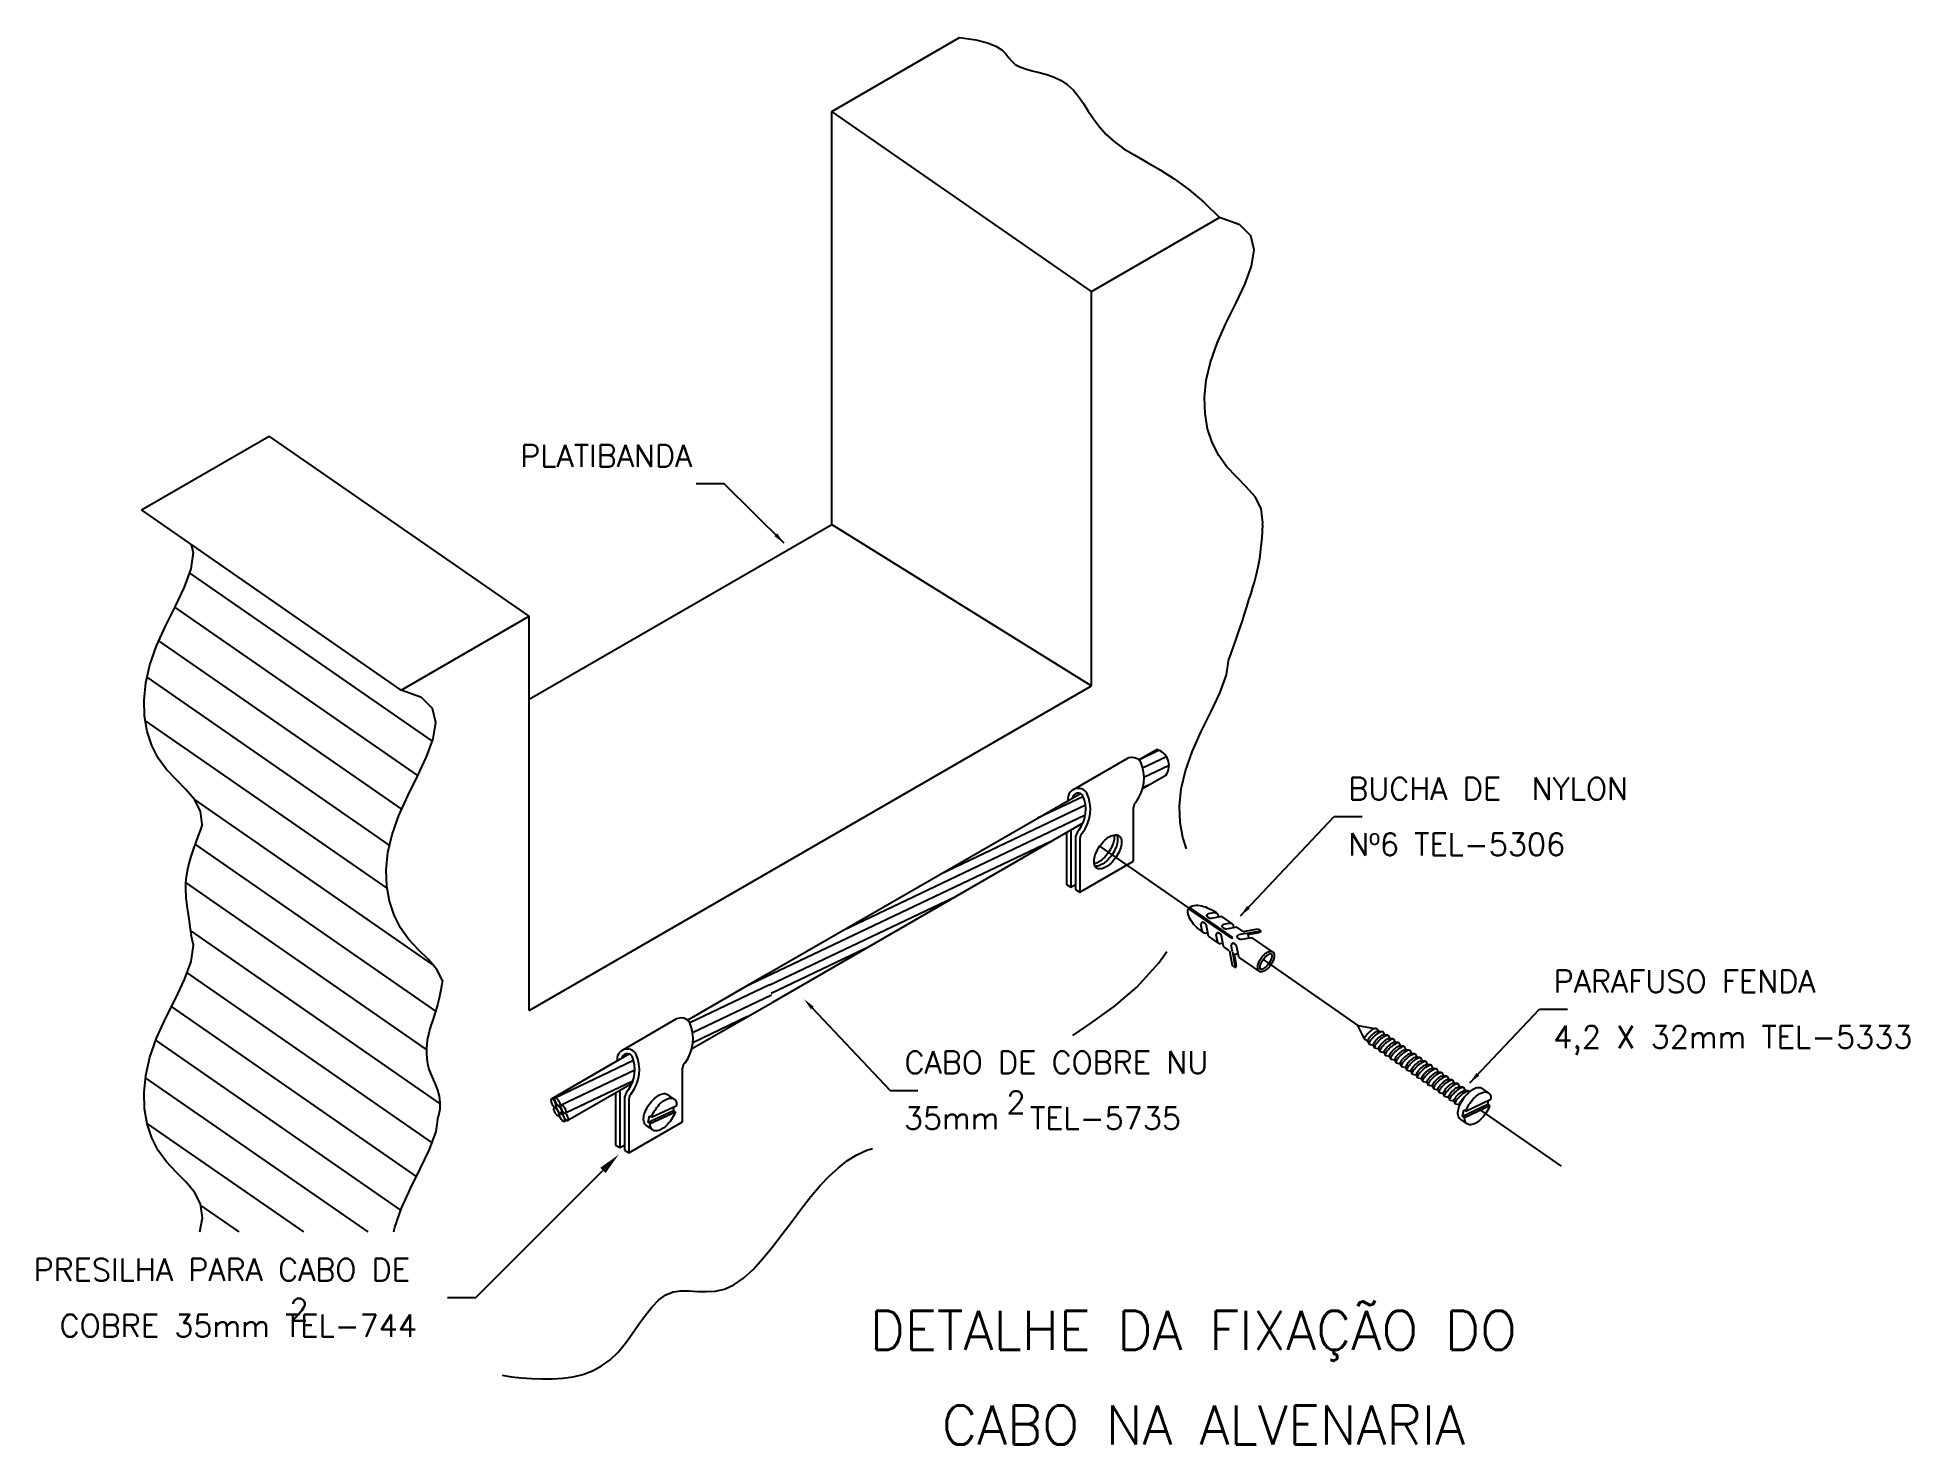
# Model space of a CAD drawing. Header units: millimetres. Extents: x -5948.8 to -5932, y -4702.7 to -4690.
import ezdxf
from ezdxf.enums import TextEntityAlignment as Align

# ---------------------------------------------------------------- set-up
doc = ezdxf.new("R2010")
doc.units = ezdxf.units.MM
doc.header["$LTSCALE"] = 10
doc.linetypes.add('DASHDOT', pattern=[1, 0.5, -0.25, 0, -0.25])
doc.layers.add('Termotécnica', color=7, linetype='Continuous')
doc.styles.add('r140', font='romans.shx')
doc.styles.add('r80', font='romans.shx')

msp = doc.modelspace()

# ---------------------------------------------------------------- texts
at = {"layer": 'Termotécnica', "color": 2, "style": 'r80'}
for s, p in [('PLATIBANDA', (-5944.454, -4693.886)), ('BUCHA DE  NYLON', (-5937.026, -4696.873)), ('Nº6 TEL-5306', (-5937.026, -4697.372)), ('PARAFUSO FENDA', (-5935.182, -4698.6)), ('4,2 X 32mm TEL-5333', (-5935.186, -4699.099)), ('CABO DE COBRE NU', (-5941.007, -4699.328)), ('2', (-5940.092, -4699.686)), ('35mm  TEL-5735', (-5941.012, -4699.828)), ('2', (-5946.525, -4701.547))]:
    msp.add_text(s, height=0.2, dxfattribs=at).set_placement(p)
for s, p in [('PRESILHA PARA CABO DE ', (-5948.821, -4701.088)), ('COBRE 35mm TEL-744', (-5948.587, -4701.59))]:
    msp.add_text(s, height=0.2, dxfattribs=at).set_placement(p, align=Align.MIDDLE_LEFT)
at = {"layer": 'Termotécnica', "color": 5, "style": 'r140'}
for s, p in [('DETALHE DA FIXAÇÃO DO', (-5941.318, -4701.805)), ('CABO NA ALVENARIA', (-5940.671, -4702.656))]:
    msp.add_text(s, height=0.35, dxfattribs=at).set_placement(p)

# ---------------------------------------------------------------- linework, layer by layer
at = {"layer": 'Termotécnica', "color": 2}
for p, q in [((-5941.66, -4690.696), (-5940.512, -4690.033)), ((-5939.328, -4692.312), (-5941.66, -4690.696)), ((-5941.66, -4694.402), (-5941.66, -4690.696)), ((-5939.328, -4692.312), (-5938.18, -4691.649)), ((-5939.328, -4695.848), (-5939.328, -4692.312)), ((-5947.854, -4694.271), (-5946.706, -4693.609)), ((-5944.374, -4695.225), (-5946.706, -4693.609)), ((-5942.625, -4694.037), (-5942.875, -4694.037)), ((-5942.087, -4694.57), (-5942.625, -4694.037)), ((-5945.522, -4695.888), (-5947.854, -4694.271)), ((-5944.374, -4695.969), (-5941.66, -4694.402)), ((-5941.66, -4694.402), (-5939.328, -4695.848)), ((-5945.522, -4695.888), (-5944.374, -4695.225)), ((-5944.374, -4698.761), (-5944.374, -4695.225)), ((-5944.374, -4698.761), (-5939.328, -4695.848)), ((-5939.012, -4696.504), (-5939.494, -4696.782)), ((-5938.906, -4696.513), (-5938.745, -4696.42)), ((-5938.871, -4696.771), (-5938.657, -4696.647)), ((-5942.235, -4698.434), (-5939.429, -4696.815)), ((-5942.189, -4698.687), (-5939.405, -4697.079)), ((-5938.952, -4697.422), (-5938.952, -4696.942)), ((-5937.993, -4697.913), (-5937.152, -4697.023)), ((-5937.152, -4697.023), (-5936.902, -4697.023)), ((-5939.554, -4697.164), (-5939.554, -4697.631)), ((-5939.514, -4697.141), (-5939.514, -4697.655)), ((-5939.474, -4697.225), (-5939.474, -4697.678)), ((-5939.434, -4697.22), (-5939.434, -4697.701)), ((-5939.434, -4697.701), (-5938.952, -4697.422)), ((-5939.554, -4697.631), (-5939.514, -4697.655)), ((-5939.514, -4697.655), (-5939.474, -4697.631)), ((-5939.474, -4697.678), (-5939.434, -4697.701)), ((-5938.458, -4697.849), (-5938.071, -4698.117)), ((-5938.451, -4697.839), (-5938.064, -4698.108)), ((-5938.221, -4697.884), (-5938.282, -4697.895)), ((-5938.16, -4697.92), (-5938.255, -4697.937)), ((-5938.069, -4697.983), (-5938.16, -4697.92)), ((-5938.336, -4698.049), (-5938.347, -4697.988)), ((-5938.28, -4698.094), (-5938.298, -4697.999)), ((-5938.19, -4698.157), (-5938.28, -4698.094)), ((-5938.2, -4698.143), (-5938.211, -4698.083)), ((-5938.145, -4698.188), (-5938.162, -4698.093)), ((-5938.086, -4697.978), (-5938.146, -4697.989)), ((-5938.024, -4698.014), (-5938.119, -4698.031)), ((-5937.969, -4698.052), (-5938.024, -4698.014)), ((-5937.95, -4698.072), (-5938.01, -4698.083)), ((-5937.969, -4698.052), (-5937.838, -4698.028)), ((-5937.95, -4698.072), (-5937.811, -4698.047)), ((-5937.929, -4698.08), (-5937.824, -4698.061)), ((-5937.838, -4698.028), (-5937.811, -4698.047)), ((-5938.09, -4698.226), (-5938.145, -4698.188)), ((-5938.09, -4698.226), (-5938.066, -4698.357)), ((-5938.064, -4698.237), (-5938.075, -4698.177)), ((-5938.071, -4698.117), (-5938.064, -4698.108)), ((-5938.064, -4698.237), (-5938.039, -4698.376)), ((-5938.049, -4698.253), (-5938.03, -4698.359)), ((-5938.008, -4698.283), (-5938.025, -4698.19)), ((-5937.887, -4698.109), (-5937.98, -4698.125)), ((-5937.704, -4698.236), (-5937.887, -4698.109)), ((-5938.066, -4698.357), (-5938.039, -4698.376)), ((-5937.824, -4698.41), (-5938.008, -4698.283)), ((-5942.953, -4698.849), (-5942.235, -4698.434)), ((-5942.917, -4699.107), (-5942.189, -4698.687)), ((-5941.834, -4698.739), (-5941.136, -4699.479)), ((-5935.935, -4699.412), (-5935.309, -4698.75)), ((-5935.309, -4698.75), (-5935.059, -4698.75)), ((-5943.058, -4698.841), (-5943.54, -4699.12)), ((-5936.938, -4698.896), (-5936.788, -4698.923)), ((-5936.88, -4699.015), (-5936.938, -4698.896)), ((-5936.756, -4698.944), (-5936.773, -4698.923)), ((-5936.849, -4699.036), (-5936.878, -4699.022)), ((-5936.837, -4699.062), (-5936.847, -4699.041)), ((-5936.798, -4699.075), (-5936.835, -4699.067)), ((-5936.789, -4699.095), (-5936.798, -4699.075)), ((-5936.749, -4699.108), (-5936.787, -4699.101)), ((-5936.747, -4698.946), (-5936.724, -4698.95)), ((-5936.697, -4698.98), (-5936.712, -4698.952)), ((-5936.673, -4698.983), (-5936.697, -4698.98)), ((-5936.649, -4699.014), (-5936.664, -4698.985)), ((-5936.625, -4699.016), (-5936.649, -4699.014)), ((-5936.601, -4699.047), (-5936.616, -4699.019)), ((-5936.576, -4699.05), (-5936.601, -4699.047)), ((-5936.553, -4699.081), (-5936.568, -4699.052)), ((-5936.528, -4699.083), (-5936.553, -4699.081)), ((-5936.505, -4699.114), (-5936.52, -4699.086)), ((-5944.173, -4699.554), (-5943.477, -4699.152)), ((-5936.741, -4699.128), (-5936.749, -4699.108)), ((-5936.701, -4699.142), (-5936.738, -4699.134)), ((-5936.692, -4699.161), (-5936.701, -4699.142)), ((-5936.653, -4699.175), (-5936.69, -4699.168)), ((-5936.644, -4699.195), (-5936.653, -4699.175)), ((-5936.605, -4699.208), (-5936.642, -4699.201)), ((-5936.596, -4699.228), (-5936.605, -4699.208)), ((-5936.557, -4699.242), (-5936.594, -4699.234)), ((-5936.548, -4699.262), (-5936.557, -4699.242)), ((-5936.508, -4699.275), (-5936.546, -4699.268)), ((-5936.48, -4699.117), (-5936.505, -4699.114)), ((-5936.456, -4699.147), (-5936.471, -4699.119)), ((-5936.432, -4699.15), (-5936.456, -4699.147)), ((-5936.408, -4699.181), (-5936.423, -4699.152)), ((-5936.384, -4699.183), (-5936.408, -4699.181)), ((-5936.36, -4699.214), (-5936.375, -4699.186)), ((-5936.335, -4699.217), (-5936.36, -4699.214)), ((-5936.312, -4699.248), (-5936.327, -4699.219)), ((-5936.287, -4699.25), (-5936.312, -4699.248)), ((-5936.264, -4699.281), (-5936.279, -4699.253)), ((-5944.026, -4699.747), (-5943.451, -4699.415)), ((-5942.998, -4699.76), (-5942.998, -4699.279)), ((-5936.5, -4699.295), (-5936.508, -4699.275)), ((-5936.46, -4699.309), (-5936.497, -4699.301)), ((-5936.452, -4699.328), (-5936.46, -4699.309)), ((-5936.412, -4699.342), (-5936.449, -4699.335)), ((-5936.403, -4699.362), (-5936.412, -4699.342)), ((-5936.364, -4699.375), (-5936.401, -4699.368)), ((-5936.355, -4699.395), (-5936.364, -4699.375)), ((-5936.316, -4699.409), (-5936.353, -4699.401)), ((-5936.307, -4699.429), (-5936.316, -4699.409)), ((-5936.268, -4699.442), (-5936.305, -4699.435)), ((-5936.239, -4699.284), (-5936.264, -4699.281)), ((-5936.215, -4699.314), (-5936.23, -4699.286)), ((-5936.191, -4699.317), (-5936.215, -4699.314)), ((-5936.167, -4699.348), (-5936.182, -4699.319)), ((-5936.143, -4699.35), (-5936.167, -4699.348)), ((-5936.119, -4699.381), (-5936.134, -4699.353)), ((-5936.094, -4699.384), (-5936.119, -4699.381)), ((-5936.071, -4699.415), (-5936.086, -4699.386)), ((-5936.046, -4699.417), (-5936.071, -4699.415)), ((-5936.023, -4699.448), (-5936.038, -4699.42)), ((-5944.129, -4699.612), (-5944.121, -4699.608)), ((-5943.6, -4699.501), (-5943.6, -4699.969)), ((-5943.56, -4699.478), (-5943.56, -4699.992)), ((-5943.52, -4699.562), (-5943.52, -4700.015)), ((-5943.48, -4699.557), (-5943.48, -4700.038)), ((-5943.073, -4699.556), (-5943.133, -4699.515)), ((-5941.136, -4699.479), (-5940.886, -4699.479)), ((-5936.259, -4699.462), (-5936.268, -4699.442)), ((-5936.219, -4699.476), (-5936.256, -4699.468)), ((-5936.211, -4699.495), (-5936.219, -4699.476)), ((-5936.171, -4699.509), (-5936.208, -4699.502)), ((-5936.162, -4699.529), (-5936.171, -4699.509)), ((-5936.123, -4699.542), (-5936.16, -4699.535)), ((-5936.114, -4699.562), (-5936.123, -4699.542)), ((-5936.075, -4699.576), (-5936.112, -4699.568)), ((-5936.066, -4699.596), (-5936.075, -4699.576)), ((-5936.027, -4699.609), (-5936.064, -4699.602)), ((-5935.998, -4699.451), (-5936.023, -4699.448)), ((-5935.999, -4699.71), (-5935.773, -4699.603)), ((-5935.974, -4699.481), (-5935.989, -4699.453)), ((-5935.95, -4699.484), (-5935.974, -4699.481)), ((-5935.971, -4699.665), (-5935.745, -4699.558)), ((-5935.767, -4699.501), (-5935.826, -4699.46)), ((-5935.773, -4699.603), (-5935.766, -4699.568)), ((-5935.755, -4699.615), (-5935.773, -4699.603)), ((-5944.152, -4699.635), (-5944.144, -4699.63)), ((-5944.135, -4699.625), (-5944.133, -4699.624)), ((-5944.116, -4699.614), (-5944.115, -4699.613)), ((-5944.101, -4699.685), (-5944.095, -4699.682)), ((-5944.099, -4699.618), (-5944.089, -4699.613)), ((-5944.084, -4699.683), (-5944.068, -4699.673)), ((-5944.056, -4699.756), (-5944.038, -4699.745)), ((-5943.48, -4700.038), (-5942.998, -4699.76)), ((-5943.306, -4699.765), (-5943.079, -4699.658)), ((-5943.306, -4699.765), (-5943.295, -4699.708)), ((-5943.289, -4699.777), (-5943.306, -4699.765)), ((-5943.278, -4699.72), (-5943.295, -4699.708)), ((-5943.289, -4699.777), (-5943.062, -4699.67)), ((-5943.278, -4699.72), (-5943.051, -4699.613)), ((-5943.079, -4699.658), (-5943.073, -4699.623)), ((-5943.062, -4699.67), (-5943.079, -4699.658)), ((-5935.96, -4699.779), (-5936.019, -4699.738)), ((-5935.999, -4699.71), (-5935.988, -4699.653)), ((-5935.982, -4699.722), (-5935.999, -4699.71)), ((-5935.971, -4699.665), (-5935.988, -4699.653)), ((-5935.982, -4699.722), (-5935.755, -4699.615)), ((-5943.266, -4699.834), (-5943.326, -4699.793)), ((-5943.6, -4699.969), (-5943.56, -4699.992)), ((-5943.56, -4699.992), (-5943.52, -4699.969)), ((-5943.52, -4700.015), (-5943.48, -4700.038)), ((-5944.856, -4701.339), (-5943.712, -4700.196)), ((-5944.856, -4701.339), (-5945.106, -4701.339))]:
    msp.add_line(p, q, dxfattribs=at)
at = {"layer": 'Termotécnica', "color": 1}
for p, q in [((-5945.243, -4696.346), (-5947.421, -4694.836)), ((-5945.374, -4696.655), (-5947.553, -4695.145)), ((-5945.518, -4696.956), (-5947.697, -4695.445)), ((-5945.626, -4697.281), (-5947.802, -4695.773)), ((-5945.648, -4697.666), (-5947.818, -4696.162)), ((-5938.721, -4696.428), (-5938.904, -4696.515)), ((-5938.655, -4696.486), (-5938.87, -4696.588)), ((-5938.632, -4696.564), (-5938.859, -4696.671)), ((-5938.826, -4696.745), (-5938.87, -4696.766)), ((-5945.242, -4698.348), (-5947.381, -4696.865)), ((-5939.382, -4696.921), (-5940.687, -4697.541)), ((-5939.402, -4696.841), (-5939.813, -4697.036)), ((-5939.385, -4697.011), (-5941.562, -4698.046)), ((-5939.7, -4697.249), (-5942.436, -4698.551)), ((-5945.213, -4698.769), (-5947.372, -4697.271)), ((-5945.297, -4699.111), (-5947.456, -4697.614)), ((-5940.574, -4697.754), (-5942.216, -4698.535)), ((-5945.175, -4699.595), (-5947.413, -4698.044)), ((-5941.358, -4698.207), (-5942.203, -4698.609)), ((-5945.247, -4699.946), (-5947.445, -4698.422)), ((-5942.217, -4698.533), (-5942.933, -4698.873)), ((-5945.385, -4700.25), (-5947.583, -4698.726)), ((-5942.2, -4698.624), (-5942.909, -4698.961)), ((-5942.415, -4698.817), (-5942.907, -4699.051)), ((-5945.526, -4700.553), (-5947.724, -4699.029)), ((-5943.437, -4699.212), (-5944.144, -4699.548)), ((-5945.82, -4700.749), (-5947.816, -4699.366)), ((-5943.427, -4699.298), (-5944.086, -4699.612)), ((-5943.443, -4699.396), (-5944.041, -4699.68)), ((-5946.397, -4700.749), (-5947.802, -4699.775)), ((-5946.975, -4700.749), (-5947.322, -4700.509))]:
    msp.add_line(p, q, dxfattribs=at)
at = {"layer": 'Termotécnica', "color": 1, "linetype": 'DASHDOT'}
for p, q in [((-5939.256, -4697.289), (-5938.455, -4697.844)), ((-5937.79, -4698.305), (-5936.938, -4698.896)), ((-5935.858, -4699.644), (-5935.116, -4700.159))]:
    msp.add_line(p, q, dxfattribs=at)
at = {"layer": 'Termotécnica', "color": 2}
for points in [[(-5940.512, -4690.033), (-5940.368, -4690.053), (-5940.261, -4690.08), (-5940.186, -4690.111), (-5940.133, -4690.145), (-5940.097, -4690.181), (-5940.071, -4690.215), (-5940.045, -4690.247), (-5940.015, -4690.275), (-5939.973, -4690.297), (-5939.921, -4690.315), (-5939.862, -4690.331), (-5939.798, -4690.348), (-5939.731, -4690.366), (-5939.665, -4690.389), (-5939.601, -4690.418), (-5939.543, -4690.457), (-5939.492, -4690.505), (-5939.445, -4690.562), (-5939.402, -4690.625), (-5939.358, -4690.693), (-5939.311, -4690.764), (-5939.258, -4690.835), (-5939.197, -4690.904), (-5939.124, -4690.97), (-5939.039, -4691.031), (-5938.941, -4691.09), (-5938.832, -4691.152), (-5938.714, -4691.221), (-5938.588, -4691.301), (-5938.456, -4691.396), (-5938.32, -4691.511), (-5938.18, -4691.649)], [(-5937.794, -4694.404), (-5937.791, -4694.386), (-5937.808, -4694.259), (-5937.862, -4694.154), (-5937.94, -4694.063), (-5938.028, -4693.976), (-5938.114, -4693.885), (-5938.187, -4693.783), (-5938.245, -4693.668), (-5938.287, -4693.543), (-5938.31, -4693.407), (-5938.314, -4693.262), (-5938.299, -4693.108), (-5938.262, -4692.945), (-5938.203, -4692.775), (-5938.123, -4692.598), (-5938.034, -4692.421), (-5937.953, -4692.248), (-5937.893, -4692.086), (-5937.871, -4691.939), (-5937.901, -4691.813), (-5937.999, -4691.715), (-5938.18, -4691.649)], [(-5937.794, -4694.404), (-5937.802, -4694.523), (-5937.812, -4694.624), (-5937.823, -4694.71), (-5937.837, -4694.785), (-5937.851, -4694.85), (-5937.867, -4694.909), (-5937.884, -4694.965), (-5937.901, -4695.021), (-5937.919, -4695.079), (-5937.939, -4695.141), (-5937.959, -4695.206), (-5937.981, -4695.276), (-5938.006, -4695.351), (-5938.033, -4695.431), (-5938.063, -4695.516), (-5938.097, -4695.608)], [(-5947.307, -4697.092), (-5947.323, -4696.975), (-5947.377, -4696.87), (-5947.455, -4696.778), (-5947.543, -4696.691), (-5947.629, -4696.6), (-5947.702, -4696.498), (-5947.76, -4696.384), (-5947.801, -4696.259), (-5947.825, -4696.123), (-5947.829, -4695.977), (-5947.814, -4695.823), (-5947.777, -4695.66), (-5947.717, -4695.49), (-5947.637, -4695.314), (-5947.549, -4695.136), (-5947.468, -4694.964), (-5947.408, -4694.801), (-5947.386, -4694.654), (-5947.403, -4694.584)], [(-5938.477, -4697.313), (-5938.511, -4697.209), (-5938.535, -4697.074), (-5938.539, -4696.928), (-5938.524, -4696.774), (-5938.487, -4696.611), (-5938.427, -4696.441), (-5938.347, -4696.264), (-5938.259, -4696.087), (-5938.178, -4695.914), (-5938.118, -4695.752), (-5938.097, -4695.608)], [(-5945.153, -4698.493), (-5945.204, -4698.393), (-5945.281, -4698.301), (-5945.369, -4698.214), (-5945.456, -4698.123), (-5945.529, -4698.021), (-5945.587, -4697.907), (-5945.628, -4697.782), (-5945.652, -4697.646), (-5945.656, -4697.5), (-5945.641, -4697.346), (-5945.604, -4697.183), (-5945.544, -4697.013), (-5945.464, -4696.837), (-5945.376, -4696.659), (-5945.295, -4696.487), (-5945.235, -4696.324), (-5945.213, -4696.177), (-5945.243, -4696.052), (-5945.341, -4695.953), (-5945.522, -4695.888)], [(-5947.307, -4697.092), (-5947.327, -4697.148), (-5947.347, -4697.201), (-5947.365, -4697.251), (-5947.382, -4697.299), (-5947.398, -4697.345), (-5947.412, -4697.389), (-5947.425, -4697.431), (-5947.435, -4697.471), (-5947.443, -4697.51), (-5947.45, -4697.548), (-5947.454, -4697.585), (-5947.457, -4697.621), (-5947.458, -4697.656), (-5947.458, -4697.69), (-5947.456, -4697.725), (-5947.454, -4697.758), (-5947.45, -4697.792), (-5947.445, -4697.827), (-5947.44, -4697.862), (-5947.434, -4697.9), (-5947.428, -4697.94), (-5947.421, -4697.984), (-5947.415, -4698.032), (-5947.408, -4698.085)], [(-5938.251, -4697.937), (-5938.254, -4697.937), (-5938.256, -4697.937), (-5938.258, -4697.937), (-5938.26, -4697.937), (-5938.262, -4697.937), (-5938.263, -4697.936), (-5938.264, -4697.936), (-5938.265, -4697.936), (-5938.267, -4697.936), (-5938.267, -4697.935), (-5938.268, -4697.935), (-5938.269, -4697.935), (-5938.27, -4697.935), (-5938.271, -4697.934), (-5938.271, -4697.934), (-5938.272, -4697.934), (-5938.273, -4697.933), (-5938.274, -4697.933), (-5938.275, -4697.933), (-5938.275, -4697.932), (-5938.276, -4697.932), (-5938.277, -4697.931), (-5938.278, -4697.931), (-5938.279, -4697.93), (-5938.279, -4697.929), (-5938.28, -4697.929), (-5938.281, -4697.928), (-5938.282, -4697.928), (-5938.283, -4697.927), (-5938.283, -4697.926), (-5938.284, -4697.925), (-5938.285, -4697.925), (-5938.285, -4697.924), (-5938.286, -4697.923), (-5938.287, -4697.923), (-5938.287, -4697.922), (-5938.288, -4697.921), (-5938.289, -4697.921), (-5938.289, -4697.92), (-5938.29, -4697.92), (-5938.29, -4697.919), (-5938.291, -4697.918), (-5938.291, -4697.917), (-5938.292, -4697.917), (-5938.292, -4697.916), (-5938.292, -4697.915), (-5938.293, -4697.915), (-5938.293, -4697.914), (-5938.293, -4697.913), (-5938.293, -4697.913), (-5938.293, -4697.912), (-5938.293, -4697.912), (-5938.293, -4697.911), (-5938.293, -4697.91), (-5938.293, -4697.91), (-5938.293, -4697.909), (-5938.293, -4697.909), (-5938.293, -4697.908), (-5938.293, -4697.908), (-5938.292, -4697.907), (-5938.292, -4697.906), (-5938.292, -4697.906), (-5938.291, -4697.905), (-5938.291, -4697.904), (-5938.29, -4697.903), (-5938.29, -4697.902), (-5938.289, -4697.901), (-5938.288, -4697.9), (-5938.287, -4697.899), (-5938.286, -4697.898), (-5938.284, -4697.896), (-5938.282, -4697.895)], [(-5947.33, -4700.749), (-5947.305, -4700.623), (-5947.323, -4700.496), (-5947.377, -4700.391), (-5947.455, -4700.299), (-5947.543, -4700.212), (-5947.629, -4700.121), (-5947.702, -4700.019), (-5947.76, -4699.905), (-5947.801, -4699.78), (-5947.825, -4699.644), (-5947.829, -4699.499), (-5947.814, -4699.344), (-5947.777, -4699.181), (-5947.717, -4699.011), (-5947.637, -4698.835), (-5947.549, -4698.658), (-5947.468, -4698.485), (-5947.408, -4698.322), (-5947.386, -4698.175), (-5947.408, -4698.085)], [(-5938.296, -4698.002), (-5938.297, -4697.999), (-5938.298, -4697.997), (-5938.299, -4697.996), (-5938.3, -4697.994), (-5938.3, -4697.993), (-5938.301, -4697.991), (-5938.302, -4697.99), (-5938.302, -4697.989), (-5938.303, -4697.988), (-5938.304, -4697.987), (-5938.304, -4697.987), (-5938.305, -4697.986), (-5938.305, -4697.985), (-5938.306, -4697.985), (-5938.306, -4697.984), (-5938.307, -4697.984), (-5938.307, -4697.983), (-5938.308, -4697.982), (-5938.309, -4697.982), (-5938.309, -4697.981), (-5938.31, -4697.981), (-5938.311, -4697.98), (-5938.312, -4697.979), (-5938.312, -4697.979), (-5938.313, -4697.978), (-5938.314, -4697.978), (-5938.315, -4697.977), (-5938.316, -4697.977), (-5938.317, -4697.976), (-5938.318, -4697.976), (-5938.319, -4697.975), (-5938.32, -4697.975), (-5938.32, -4697.975), (-5938.321, -4697.974), (-5938.322, -4697.974), (-5938.323, -4697.973), (-5938.324, -4697.973), (-5938.325, -4697.973), (-5938.325, -4697.972), (-5938.326, -4697.972), (-5938.327, -4697.972), (-5938.328, -4697.972), (-5938.329, -4697.972), (-5938.33, -4697.971), (-5938.33, -4697.971), (-5938.331, -4697.971), (-5938.332, -4697.971), (-5938.332, -4697.971), (-5938.333, -4697.971), (-5938.334, -4697.971), (-5938.334, -4697.971), (-5938.335, -4697.972), (-5938.336, -4697.972), (-5938.336, -4697.972), (-5938.337, -4697.972), (-5938.337, -4697.973), (-5938.338, -4697.973), (-5938.338, -4697.973), (-5938.339, -4697.974), (-5938.339, -4697.974), (-5938.339, -4697.975), (-5938.34, -4697.975), (-5938.341, -4697.976), (-5938.341, -4697.976), (-5938.342, -4697.977), (-5938.342, -4697.978), (-5938.343, -4697.979), (-5938.344, -4697.98), (-5938.345, -4697.982), (-5938.345, -4697.984), (-5938.346, -4697.986), (-5938.347, -4697.988)], [(-5938.16, -4698.096), (-5938.161, -4698.094), (-5938.162, -4698.092), (-5938.163, -4698.09), (-5938.164, -4698.088), (-5938.165, -4698.087), (-5938.165, -4698.085), (-5938.166, -4698.084), (-5938.167, -4698.083), (-5938.167, -4698.082), (-5938.168, -4698.082), (-5938.168, -4698.081), (-5938.169, -4698.08), (-5938.169, -4698.08), (-5938.17, -4698.079), (-5938.17, -4698.078), (-5938.171, -4698.078), (-5938.172, -4698.077), (-5938.172, -4698.077), (-5938.173, -4698.076), (-5938.174, -4698.075), (-5938.174, -4698.075), (-5938.175, -4698.074), (-5938.176, -4698.074), (-5938.177, -4698.073), (-5938.178, -4698.072), (-5938.178, -4698.072), (-5938.179, -4698.071), (-5938.18, -4698.071), (-5938.181, -4698.071), (-5938.182, -4698.07), (-5938.183, -4698.07), (-5938.184, -4698.069), (-5938.185, -4698.069), (-5938.186, -4698.068), (-5938.186, -4698.068), (-5938.187, -4698.068), (-5938.188, -4698.067), (-5938.189, -4698.067), (-5938.19, -4698.067), (-5938.19, -4698.066), (-5938.191, -4698.066), (-5938.192, -4698.066), (-5938.193, -4698.066), (-5938.194, -4698.065), (-5938.194, -4698.065), (-5938.195, -4698.065), (-5938.196, -4698.065), (-5938.197, -4698.065), (-5938.197, -4698.065), (-5938.198, -4698.065), (-5938.199, -4698.066), (-5938.199, -4698.066), (-5938.2, -4698.066), (-5938.2, -4698.066), (-5938.201, -4698.066), (-5938.201, -4698.067), (-5938.202, -4698.067), (-5938.202, -4698.067), (-5938.203, -4698.068), (-5938.203, -4698.068), (-5938.204, -4698.069), (-5938.204, -4698.069), (-5938.205, -4698.07), (-5938.205, -4698.071), (-5938.206, -4698.071), (-5938.207, -4698.072), (-5938.207, -4698.073), (-5938.208, -4698.075), (-5938.209, -4698.076), (-5938.209, -4698.078), (-5938.21, -4698.08), (-5938.211, -4698.083)], [(-5938.116, -4698.031), (-5938.118, -4698.031), (-5938.12, -4698.031), (-5938.122, -4698.031), (-5938.124, -4698.031), (-5938.126, -4698.031), (-5938.127, -4698.03), (-5938.129, -4698.03), (-5938.13, -4698.03), (-5938.131, -4698.03), (-5938.132, -4698.03), (-5938.133, -4698.029), (-5938.133, -4698.029), (-5938.134, -4698.029), (-5938.135, -4698.029), (-5938.136, -4698.028), (-5938.136, -4698.028), (-5938.137, -4698.028), (-5938.138, -4698.027), (-5938.139, -4698.027), (-5938.14, -4698.026), (-5938.14, -4698.026), (-5938.141, -4698.025), (-5938.142, -4698.025), (-5938.143, -4698.024), (-5938.144, -4698.024), (-5938.144, -4698.023), (-5938.145, -4698.022), (-5938.146, -4698.022), (-5938.147, -4698.021), (-5938.147, -4698.02), (-5938.148, -4698.02), (-5938.149, -4698.019), (-5938.15, -4698.018), (-5938.15, -4698.018), (-5938.151, -4698.017), (-5938.152, -4698.016), (-5938.152, -4698.016), (-5938.153, -4698.015), (-5938.153, -4698.014), (-5938.154, -4698.014), (-5938.155, -4698.013), (-5938.155, -4698.012), (-5938.155, -4698.012), (-5938.156, -4698.011), (-5938.156, -4698.01), (-5938.157, -4698.01), (-5938.157, -4698.009), (-5938.157, -4698.008), (-5938.157, -4698.008), (-5938.157, -4698.007), (-5938.157, -4698.006), (-5938.158, -4698.006), (-5938.158, -4698.005), (-5938.158, -4698.004), (-5938.157, -4698.004), (-5938.157, -4698.003), (-5938.157, -4698.003), (-5938.157, -4698.002), (-5938.157, -4698.002), (-5938.157, -4698.001), (-5938.156, -4698), (-5938.156, -4698), (-5938.156, -4697.999), (-5938.155, -4697.998), (-5938.155, -4697.997), (-5938.154, -4697.996), (-5938.153, -4697.995), (-5938.152, -4697.994), (-5938.151, -4697.993), (-5938.15, -4697.992), (-5938.148, -4697.99), (-5938.146, -4697.989)], [(-5937.98, -4698.125), (-5937.982, -4698.125), (-5937.985, -4698.125), (-5937.987, -4698.125), (-5937.988, -4698.125), (-5937.99, -4698.125), (-5937.991, -4698.125), (-5937.993, -4698.124), (-5937.994, -4698.124), (-5937.995, -4698.124), (-5937.996, -4698.124), (-5937.997, -4698.124), (-5937.998, -4698.123), (-5937.998, -4698.123), (-5937.999, -4698.123), (-5938, -4698.122), (-5938.001, -4698.122), (-5938.001, -4698.122), (-5938.002, -4698.121), (-5938.003, -4698.121), (-5938.004, -4698.12), (-5938.005, -4698.12), (-5938.005, -4698.119), (-5938.006, -4698.119), (-5938.007, -4698.118), (-5938.008, -4698.118), (-5938.009, -4698.117), (-5938.009, -4698.116), (-5938.01, -4698.116), (-5938.011, -4698.115), (-5938.012, -4698.114), (-5938.012, -4698.114), (-5938.013, -4698.113), (-5938.014, -4698.112), (-5938.015, -4698.112), (-5938.015, -4698.111), (-5938.016, -4698.11), (-5938.016, -4698.11), (-5938.017, -4698.109), (-5938.018, -4698.108), (-5938.018, -4698.108), (-5938.019, -4698.107), (-5938.019, -4698.106), (-5938.02, -4698.106), (-5938.02, -4698.105), (-5938.02, -4698.104), (-5938.021, -4698.104), (-5938.021, -4698.103), (-5938.021, -4698.102), (-5938.021, -4698.102), (-5938.022, -4698.101), (-5938.022, -4698.1), (-5938.022, -4698.1), (-5938.022, -4698.099), (-5938.022, -4698.099), (-5938.022, -4698.098), (-5938.022, -4698.097), (-5938.021, -4698.097), (-5938.021, -4698.096), (-5938.021, -4698.096), (-5938.021, -4698.095), (-5938.021, -4698.095), (-5938.02, -4698.094), (-5938.02, -4698.093), (-5938.019, -4698.092), (-5938.019, -4698.092), (-5938.018, -4698.091), (-5938.018, -4698.09), (-5938.017, -4698.088), (-5938.015, -4698.087), (-5938.014, -4698.086), (-5938.012, -4698.085), (-5938.01, -4698.083)], [(-5937.811, -4698.047), (-5937.812, -4698.052), (-5937.817, -4698.058), (-5937.824, -4698.061)], [(-5939.498, -4698.986), (-5939.325, -4698.869), (-5939.126, -4698.726), (-5938.923, -4698.552), (-5938.724, -4698.335), (-5938.653, -4698.232)], [(-5938.025, -4698.19), (-5938.026, -4698.188), (-5938.027, -4698.186), (-5938.027, -4698.184), (-5938.028, -4698.182), (-5938.029, -4698.181), (-5938.03, -4698.18), (-5938.03, -4698.178), (-5938.031, -4698.177), (-5938.031, -4698.177), (-5938.032, -4698.176), (-5938.032, -4698.175), (-5938.033, -4698.174), (-5938.034, -4698.174), (-5938.034, -4698.173), (-5938.035, -4698.172), (-5938.035, -4698.172), (-5938.036, -4698.171), (-5938.036, -4698.171), (-5938.037, -4698.17), (-5938.038, -4698.169), (-5938.039, -4698.169), (-5938.039, -4698.168), (-5938.04, -4698.168), (-5938.041, -4698.167), (-5938.042, -4698.167), (-5938.043, -4698.166), (-5938.043, -4698.166), (-5938.044, -4698.165), (-5938.045, -4698.165), (-5938.046, -4698.164), (-5938.047, -4698.164), (-5938.048, -4698.163), (-5938.049, -4698.163), (-5938.05, -4698.162), (-5938.051, -4698.162), (-5938.051, -4698.162), (-5938.052, -4698.161), (-5938.053, -4698.161), (-5938.054, -4698.161), (-5938.055, -4698.16), (-5938.056, -4698.16), (-5938.056, -4698.16), (-5938.057, -4698.16), (-5938.058, -4698.16), (-5938.059, -4698.16), (-5938.059, -4698.159), (-5938.06, -4698.159), (-5938.061, -4698.159), (-5938.062, -4698.16), (-5938.062, -4698.16), (-5938.063, -4698.16), (-5938.063, -4698.16), (-5938.064, -4698.16), (-5938.065, -4698.16), (-5938.065, -4698.161), (-5938.066, -4698.161), (-5938.066, -4698.161), (-5938.066, -4698.162), (-5938.067, -4698.162), (-5938.067, -4698.162), (-5938.068, -4698.163), (-5938.068, -4698.163), (-5938.069, -4698.164), (-5938.069, -4698.165), (-5938.07, -4698.165), (-5938.071, -4698.166), (-5938.072, -4698.167), (-5938.072, -4698.169), (-5938.073, -4698.17), (-5938.074, -4698.172), (-5938.074, -4698.174), (-5938.075, -4698.177)], [(-5938.039, -4698.376), (-5938.035, -4698.373), (-5938.031, -4698.366), (-5938.03, -4698.359)], [(-5945.153, -4698.493), (-5945.167, -4698.578), (-5945.181, -4698.65), (-5945.196, -4698.711), (-5945.211, -4698.763), (-5945.226, -4698.808), (-5945.24, -4698.849), (-5945.253, -4698.888), (-5945.265, -4698.927), (-5945.276, -4698.968), (-5945.286, -4699.011), (-5945.293, -4699.055), (-5945.297, -4699.101), (-5945.297, -4699.147), (-5945.294, -4699.194), (-5945.287, -4699.241), (-5945.274, -4699.288), (-5945.257, -4699.334), (-5945.236, -4699.38), (-5945.216, -4699.428), (-5945.197, -4699.478), (-5945.182, -4699.53), (-5945.175, -4699.587), (-5945.177, -4699.649), (-5945.191, -4699.716)], [(-5945.589, -4700.749), (-5945.579, -4700.705), (-5945.519, -4700.535), (-5945.439, -4700.359), (-5945.351, -4700.181), (-5945.27, -4700.008), (-5945.21, -4699.846), (-5945.191, -4699.716)], [(-5944.618, -4702.034), (-5944.533, -4702.047), (-5944.443, -4702.057), (-5944.352, -4702.063), (-5944.259, -4702.067), (-5944.166, -4702.067), (-5944.073, -4702.06), (-5943.981, -4702.047), (-5943.892, -4702.026), (-5943.807, -4701.994), (-5943.725, -4701.951), (-5943.648, -4701.895), (-5943.577, -4701.826), (-5943.511, -4701.746), (-5943.449, -4701.662), (-5943.389, -4701.576), (-5943.33, -4701.494), (-5943.271, -4701.42), (-5943.211, -4701.358), (-5943.148, -4701.313), (-5943.082, -4701.287), (-5943.013, -4701.278), (-5942.94, -4701.278), (-5942.864, -4701.282), (-5942.786, -4701.284), (-5942.705, -4701.279), (-5942.623, -4701.261), (-5942.538, -4701.224), (-5942.452, -4701.164), (-5942.366, -4701.084), (-5942.278, -4700.988), (-5942.19, -4700.881), (-5942.103, -4700.767), (-5942.016, -4700.651), (-5941.93, -4700.537), (-5941.846, -4700.43), (-5941.763, -4700.333), (-5941.682, -4700.247), (-5941.6, -4700.173), (-5941.518, -4700.109), (-5941.434, -4700.057), (-5941.346, -4700.016), (-5941.295, -4699.999)]]:
    msp.add_lwpolyline(points, dxfattribs=at)
for points in [[(-5939.083, -4697.194, -0.174705), (-5939.064, -4697.22, -0.104203), (-5939.061, -4697.272, -0.064948), (-5939.076, -4697.327, -0.051099), (-5939.111, -4697.389, -0.051099), (-5939.157, -4697.444, -0.064948), (-5939.203, -4697.477, -0.104203), (-5939.253, -4697.492, -0.174705), (-5939.284, -4697.484, -0.174705), (-5939.302, -4697.458, -0.104203), (-5939.305, -4697.406, -0.064948), (-5939.29, -4697.352, -0.051099), (-5939.256, -4697.289, -0.051099), (-5939.209, -4697.234, -0.064948), (-5939.163, -4697.201, -0.104203), (-5939.113, -4697.186, -0.174705)], [(-5937.704, -4698.236, -0.174705), (-5937.693, -4698.252, -0.104203), (-5937.691, -4698.283, -0.064948), (-5937.7, -4698.315, -0.051099), (-5937.72, -4698.353, -0.051099), (-5937.748, -4698.386, -0.064948), (-5937.776, -4698.406, -0.104203), (-5937.806, -4698.415, -0.174705), (-5937.824, -4698.41, -0.174705), (-5937.835, -4698.394, -0.104203), (-5937.837, -4698.363, -0.064948), (-5937.828, -4698.331, -0.051099), (-5937.807, -4698.293, -0.051099), (-5937.779, -4698.26, -0.064948), (-5937.752, -4698.24, -0.104203), (-5937.722, -4698.231, -0.174705)], [(-5937.716, -4698.253, -0.174705), (-5937.713, -4698.257, -0.104203), (-5937.712, -4698.28, -0.064948), (-5937.719, -4698.307, -0.051099), (-5937.738, -4698.341, -0.051099), (-5937.763, -4698.37, -0.064948), (-5937.786, -4698.387, -0.104203), (-5937.808, -4698.394, -0.174705), (-5937.812, -4698.393, -0.174705), (-5937.815, -4698.389, -0.104203), (-5937.816, -4698.366, -0.064948), (-5937.809, -4698.339, -0.051099), (-5937.79, -4698.305, -0.051099), (-5937.765, -4698.276, -0.064948), (-5937.742, -4698.259, -0.104203), (-5937.72, -4698.252, -0.174705)], [(-5944.173, -4699.554, 0.207457), (-5944.177, -4699.558, 0.095933), (-5944.179, -4699.57, 0.052726), (-5944.177, -4699.583, 0.039847), (-5944.171, -4699.599, 0.039847), (-5944.163, -4699.614, 0.052726), (-5944.155, -4699.624, 0.095933), (-5944.145, -4699.63, 0.207457), (-5944.139, -4699.63, 0.207457), (-5944.135, -4699.626, 0.095933), (-5944.134, -4699.614, 0.052726), (-5944.136, -4699.601, 0.039847), (-5944.141, -4699.585, 0.039847), (-5944.15, -4699.57, 0.052726), (-5944.158, -4699.56, 0.095933), (-5944.168, -4699.554, 0.207457)], [(-5944.143, -4699.547, 0.207457), (-5944.146, -4699.552, 0.095933), (-5944.146, -4699.564, 0.052726), (-5944.142, -4699.576, 0.039847), (-5944.134, -4699.591, 0.039847), (-5944.124, -4699.605, 0.052726), (-5944.114, -4699.614, 0.095933), (-5944.103, -4699.619, 0.207457), (-5944.098, -4699.618, 0.207457), (-5944.095, -4699.613, 0.095933), (-5944.095, -4699.601, 0.052726), (-5944.099, -4699.589, 0.039847), (-5944.107, -4699.574, 0.039847), (-5944.117, -4699.56, 0.052726), (-5944.127, -4699.552, 0.095933), (-5944.137, -4699.547, 0.207457)], [(-5944.13, -4699.612, 0.207457), (-5944.133, -4699.617, 0.095933), (-5944.133, -4699.629, 0.052726), (-5944.129, -4699.641, 0.039847), (-5944.121, -4699.656, 0.039847), (-5944.11, -4699.67, 0.052726), (-5944.101, -4699.679, 0.095933), (-5944.09, -4699.684, 0.207457), (-5944.084, -4699.683, 0.207457), (-5944.081, -4699.678, 0.095933), (-5944.081, -4699.666, 0.052726), (-5944.085, -4699.654, 0.039847), (-5944.093, -4699.639, 0.039847), (-5944.104, -4699.625, 0.052726), (-5944.113, -4699.616, 0.095933), (-5944.124, -4699.611, 0.207457)], [(-5944.089, -4699.613, 0.207457), (-5944.092, -4699.618, 0.095933), (-5944.092, -4699.629, 0.052726), (-5944.088, -4699.642, 0.039847), (-5944.08, -4699.657, 0.039847), (-5944.07, -4699.671, 0.052726), (-5944.06, -4699.679, 0.095933), (-5944.05, -4699.684, 0.207457), (-5944.044, -4699.683, 0.207457), (-5944.041, -4699.679, 0.095933), (-5944.041, -4699.667, 0.052726), (-5944.045, -4699.655, 0.039847), (-5944.053, -4699.639, 0.039847), (-5944.063, -4699.626, 0.052726), (-5944.073, -4699.617, 0.095933), (-5944.084, -4699.612, 0.207457)]]:
    msp.add_lwpolyline(points, format="xyb", close=True, dxfattribs=at)
for points in [[(-5939.127, -4697.188, -0.076612), (-5939.127, -4697.227, -0.064948), (-5939.142, -4697.281, -0.051099), (-5939.177, -4697.344, -0.051099), (-5939.223, -4697.398, -0.064948), (-5939.269, -4697.432, -0.076612), (-5939.305, -4697.445, -0.056274)], [(-5939.103, -4697.186, -0.056274), (-5939.099, -4697.196, -0.104203), (-5939.096, -4697.248, -0.064948), (-5939.111, -4697.303, -0.051099), (-5939.145, -4697.365, -0.051099), (-5939.192, -4697.42, -0.064948), (-5939.238, -4697.453, -0.104203), (-5939.288, -4697.468, -0.056274), (-5939.298, -4697.468, -0.174705)], [(-5938.323, -4698.064, -0.005298), (-5938.331, -4698.059, -0.048405), (-5938.401, -4698, -0.062165), (-5938.444, -4697.943, -0.102796), (-5938.464, -4697.881, -0.153617), (-5938.458, -4697.849, -0.181773)], [(-5938.451, -4697.839, -0.153617), (-5938.424, -4697.822, -0.102796), (-5938.358, -4697.82, -0.062165), (-5938.29, -4697.84, -0.048405), (-5938.211, -4697.884, -0.005298), (-5938.202, -4697.89, -0.062165)], [(-5938.223, -4697.884, -0.174705), (-5938.205, -4697.888, -0.174705)], [(-5938.221, -4697.884, -0.021127), (-5938.22, -4697.883, -0.170198)], [(-5938.205, -4697.888, -0.174705), (-5938.194, -4697.904, -0.074458), (-5938.191, -4697.926, -0.064948)], [(-5938.336, -4698.049, 0.021127), (-5938.335, -4698.051, 0.170198)], [(-5938.335, -4698.051, 0.138405), (-5938.326, -4698.062, 0.174705)], [(-5938.326, -4698.062, 0.174705), (-5938.307, -4698.067, 0.074458), (-5938.285, -4698.062, 0.064948)], [(-5938.088, -4697.978, -0.174705), (-5938.069, -4697.983, -0.174705)], [(-5938.086, -4697.978, -0.021127), (-5938.084, -4697.978, -0.170198)], [(-5938.069, -4697.983, -0.174705), (-5938.058, -4697.998, -0.074458), (-5938.055, -4698.02, -0.064948)], [(-5937.929, -4698.08, -0.122515), (-5937.922, -4698.092, -0.074458), (-5937.92, -4698.115, -0.064948)], [(-5938.201, -4698.141, 0.174705), (-5938.19, -4698.157, 0.174705)], [(-5938.2, -4698.143, 0.021127), (-5938.2, -4698.145, 0.170198)], [(-5938.19, -4698.157, 0.174705), (-5938.171, -4698.161, 0.074458), (-5938.15, -4698.156, 0.064948)], [(-5938.049, -4698.253, 0.122515), (-5938.036, -4698.256, 0.074458), (-5938.014, -4698.25, 0.064948)], [(-5943.326, -4699.793, -0.174705), (-5943.343, -4699.768, -0.104203), (-5943.347, -4699.718, -0.064948), (-5943.332, -4699.666, -0.051099), (-5943.299, -4699.606, -0.051099), (-5943.254, -4699.553, -0.064948), (-5943.21, -4699.521, -0.104203), (-5943.162, -4699.507, -0.174705), (-5943.133, -4699.515, -0.174705)], [(-5943.278, -4699.72, -0.016409), (-5943.273, -4699.707, -0.051099), (-5943.239, -4699.647, -0.051099), (-5943.195, -4699.594, -0.064948), (-5943.151, -4699.562, -0.104203), (-5943.103, -4699.548, -0.174705), (-5943.073, -4699.556, -0.174705)], [(-5943.073, -4699.556, -0.174705), (-5943.056, -4699.581, -0.06738), (-5943.051, -4699.613, -0.064948)], [(-5936.019, -4699.738, -0.174705), (-5936.037, -4699.713, -0.104203), (-5936.04, -4699.663, -0.064948), (-5936.025, -4699.611, -0.051099), (-5935.992, -4699.551, -0.051099), (-5935.947, -4699.499, -0.064948), (-5935.904, -4699.467, -0.104203), (-5935.856, -4699.452, -0.174705), (-5935.826, -4699.46, -0.174705)], [(-5935.971, -4699.665, -0.016409), (-5935.966, -4699.652, -0.051099), (-5935.933, -4699.592, -0.051099), (-5935.888, -4699.54, -0.064948), (-5935.844, -4699.508, -0.104203), (-5935.796, -4699.493, -0.174705), (-5935.767, -4699.501, -0.174705)], [(-5935.767, -4699.501, -0.174705), (-5935.749, -4699.526, -0.06738), (-5935.745, -4699.558, -0.064948)], [(-5944.152, -4699.635, 0.207457), (-5944.155, -4699.64, 0.095933), (-5944.155, -4699.651, 0.052726), (-5944.151, -4699.664, 0.039847), (-5944.143, -4699.679, 0.039847), (-5944.133, -4699.693, 0.052726), (-5944.123, -4699.701, 0.095933), (-5944.112, -4699.706, 0.207457), (-5944.107, -4699.705, 0.130458), (-5944.104, -4699.703, 0.095933)], [(-5944.104, -4699.688, 0.049151), (-5944.108, -4699.677, 0.039847), (-5944.116, -4699.661, 0.039847), (-5944.126, -4699.648, 0.052726), (-5944.136, -4699.639, 0.095933), (-5944.146, -4699.634, 0.207457), (-5944.152, -4699.635, 0.207457)], [(-5944.101, -4699.685, 0.207457), (-5944.105, -4699.69, 0.095933), (-5944.104, -4699.702, 0.052726), (-5944.101, -4699.714, 0.039847), (-5944.093, -4699.729, 0.039847), (-5944.082, -4699.743, 0.052726), (-5944.073, -4699.752, 0.095933), (-5944.062, -4699.757, 0.207457), (-5944.056, -4699.756, 0.207457), (-5944.053, -4699.751, 0.095933), (-5944.053, -4699.739, 0.052726), (-5944.057, -4699.727, 0.001764), (-5944.057, -4699.726, 0.039847)], [(-5944.069, -4699.706, 0.023019), (-5944.076, -4699.698, 0.052726), (-5944.085, -4699.69, 0.095933), (-5944.096, -4699.684, 0.207457), (-5944.101, -4699.685, 0.207457)], [(-5944.07, -4699.676, 0.207457), (-5944.074, -4699.681, 0.095933), (-5944.073, -4699.693, 0.052726), (-5944.07, -4699.705, 0.039847), (-5944.062, -4699.72, 0.039847), (-5944.051, -4699.734, 0.052726), (-5944.042, -4699.743, 0.095933), (-5944.031, -4699.748, 0.207457), (-5944.025, -4699.747, 0.207457), (-5944.022, -4699.742, 0.095933), (-5944.022, -4699.73, 0.052726), (-5944.026, -4699.718, 0.039847), (-5944.034, -4699.703, 0.039847), (-5944.045, -4699.689, 0.027092), (-5944.049, -4699.684, 0.095933)], [(-5944.065, -4699.675, 0.1939), (-5944.07, -4699.676, 0.207457)], [(-5943.062, -4699.67, -0.016409), (-5943.067, -4699.683, -0.051099), (-5943.1, -4699.743, -0.051099), (-5943.145, -4699.796, -0.064948), (-5943.189, -4699.828, -0.104203), (-5943.237, -4699.842, -0.174705), (-5943.266, -4699.834, -0.174705), (-5943.284, -4699.809, -0.06738), (-5943.289, -4699.777, -0.064948)], [(-5935.755, -4699.615, -0.016409), (-5935.76, -4699.628, -0.051099), (-5935.794, -4699.688, -0.051099), (-5935.838, -4699.741, -0.064948), (-5935.882, -4699.773, -0.104203), (-5935.93, -4699.787, -0.174705), (-5935.96, -4699.779, -0.174705), (-5935.977, -4699.754, -0.06738), (-5935.982, -4699.722)]]:
    msp.add_lwpolyline(points, format="xyb", dxfattribs=at)
at = {"layer": 'Termotécnica', "color": 1}
for points in [[(-5936.878, -4699.022, -0.24548), (-5936.88, -4699.015, -0.082009), (-5936.872, -4698.997, -0.04047), (-5936.86, -4698.979, -0.029714), (-5936.84, -4698.958, -0.029714), (-5936.817, -4698.939, -0.04047), (-5936.798, -4698.927, -0.082009), (-5936.78, -4698.921, -0.24548), (-5936.773, -4698.923, -0.24548)], [(-5936.847, -4699.041, -0.24548), (-5936.849, -4699.034, -0.082009), (-5936.842, -4699.016, -0.04047), (-5936.83, -4698.999, -0.029714), (-5936.811, -4698.979, -0.029714), (-5936.789, -4698.961, -0.04047), (-5936.771, -4698.95, -0.082009), (-5936.753, -4698.944, -0.24548), (-5936.747, -4698.946, -0.24548)], [(-5936.835, -4699.067, -0.24548), (-5936.837, -4699.059, -0.082009), (-5936.829, -4699.038, -0.04047), (-5936.814, -4699.017, -0.029714), (-5936.79, -4698.992, -0.029714), (-5936.764, -4698.97, -0.04047), (-5936.742, -4698.956, -0.082009), (-5936.72, -4698.949, -0.24548), (-5936.712, -4698.952, -0.24548)], [(-5936.798, -4699.075, -0.24548), (-5936.799, -4699.068, -0.082009), (-5936.793, -4699.051, -0.04047), (-5936.781, -4699.034, -0.029714), (-5936.761, -4699.013, -0.029714), (-5936.739, -4698.995, -0.04047), (-5936.722, -4698.984, -0.082009), (-5936.704, -4698.978, -0.24548), (-5936.697, -4698.98, -0.24548)], [(-5936.787, -4699.101, -0.24548), (-5936.789, -4699.093, -0.082009), (-5936.78, -4699.071, -0.04047), (-5936.766, -4699.051, -0.029714), (-5936.742, -4699.025, -0.029714), (-5936.715, -4699.003, -0.04047), (-5936.694, -4698.99, -0.082009), (-5936.672, -4698.983, -0.24548), (-5936.664, -4698.985, -0.24548)], [(-5936.749, -4699.108, -0.24548), (-5936.751, -4699.102, -0.082009), (-5936.744, -4699.084, -0.04047), (-5936.732, -4699.067, -0.029714), (-5936.713, -4699.047, -0.029714), (-5936.691, -4699.028, -0.04047), (-5936.673, -4699.017, -0.082009), (-5936.655, -4699.012, -0.24548), (-5936.649, -4699.014, -0.24548)], [(-5936.738, -4699.134, -0.24548), (-5936.741, -4699.126, -0.082009), (-5936.732, -4699.105, -0.04047), (-5936.717, -4699.084, -0.029714), (-5936.694, -4699.059, -0.029714), (-5936.667, -4699.037, -0.04047), (-5936.646, -4699.023, -0.082009), (-5936.624, -4699.016, -0.24548), (-5936.616, -4699.019, -0.24548)], [(-5936.701, -4699.142, -0.24548), (-5936.703, -4699.135, -0.082009), (-5936.696, -4699.118, -0.04047), (-5936.684, -4699.101, -0.029714), (-5936.665, -4699.08, -0.029714), (-5936.643, -4699.062, -0.04047), (-5936.625, -4699.051, -0.082009), (-5936.607, -4699.045, -0.24548), (-5936.601, -4699.047, -0.24548)], [(-5936.69, -4699.168, -0.24548), (-5936.692, -4699.16, -0.082009), (-5936.684, -4699.138, -0.04047), (-5936.669, -4699.117, -0.029714), (-5936.646, -4699.092, -0.029714), (-5936.619, -4699.07, -0.04047), (-5936.597, -4699.057, -0.082009), (-5936.575, -4699.05, -0.24548), (-5936.568, -4699.052, -0.24548)], [(-5936.653, -4699.175, -0.24548), (-5936.655, -4699.169, -0.082009), (-5936.648, -4699.151, -0.04047), (-5936.636, -4699.134, -0.029714), (-5936.617, -4699.113, -0.029714), (-5936.595, -4699.095, -0.04047), (-5936.577, -4699.084, -0.082009), (-5936.559, -4699.078, -0.24548), (-5936.553, -4699.081, -0.24548)], [(-5936.642, -4699.201, -0.24548), (-5936.644, -4699.193, -0.082009), (-5936.636, -4699.172, -0.04047), (-5936.621, -4699.151, -0.029714), (-5936.597, -4699.126, -0.029714), (-5936.571, -4699.103, -0.04047), (-5936.549, -4699.09, -0.082009), (-5936.527, -4699.083, -0.24548), (-5936.52, -4699.086, -0.24548)], [(-5936.605, -4699.208, -0.24548), (-5936.607, -4699.202, -0.082009), (-5936.6, -4699.184, -0.04047), (-5936.588, -4699.167, -0.029714), (-5936.568, -4699.147, -0.029714), (-5936.547, -4699.129, -0.04047), (-5936.529, -4699.118, -0.082009), (-5936.511, -4699.112, -0.24548), (-5936.505, -4699.114, -0.24548)], [(-5936.594, -4699.234, -0.24548), (-5936.596, -4699.227, -0.082009), (-5936.588, -4699.205, -0.04047), (-5936.573, -4699.184, -0.029714), (-5936.549, -4699.159, -0.029714), (-5936.523, -4699.137, -0.04047), (-5936.501, -4699.123, -0.082009), (-5936.479, -4699.116, -0.24548), (-5936.471, -4699.119, -0.24548)], [(-5936.557, -4699.242, -0.24548), (-5936.558, -4699.235, -0.082009), (-5936.552, -4699.218, -0.04047), (-5936.54, -4699.201, -0.029714), (-5936.52, -4699.18, -0.029714), (-5936.498, -4699.162, -0.04047), (-5936.481, -4699.151, -0.082009), (-5936.463, -4699.145, -0.24548), (-5936.456, -4699.147, -0.24548)], [(-5936.546, -4699.268, -0.24548), (-5936.548, -4699.26, -0.082009), (-5936.539, -4699.238, -0.04047), (-5936.525, -4699.218, -0.029714), (-5936.501, -4699.192, -0.029714), (-5936.474, -4699.17, -0.04047), (-5936.453, -4699.157, -0.082009), (-5936.431, -4699.15, -0.24548), (-5936.423, -4699.152, -0.24548)], [(-5936.508, -4699.275, -0.24548), (-5936.51, -4699.269, -0.082009), (-5936.503, -4699.251, -0.04047), (-5936.491, -4699.234, -0.029714), (-5936.472, -4699.214, -0.029714), (-5936.45, -4699.195, -0.04047), (-5936.433, -4699.184, -0.082009), (-5936.414, -4699.179, -0.24548), (-5936.408, -4699.181, -0.24548)], [(-5936.497, -4699.301, -0.24548), (-5936.5, -4699.293, -0.082009), (-5936.491, -4699.272, -0.04047), (-5936.477, -4699.251, -0.029714), (-5936.453, -4699.226, -0.029714), (-5936.426, -4699.204, -0.04047), (-5936.405, -4699.19, -0.082009), (-5936.383, -4699.183, -0.24548), (-5936.375, -4699.186, -0.24548)], [(-5936.46, -4699.309, -0.24548), (-5936.462, -4699.302, -0.082009), (-5936.455, -4699.285, -0.04047), (-5936.443, -4699.268, -0.029714), (-5936.424, -4699.247, -0.029714), (-5936.402, -4699.229, -0.04047), (-5936.384, -4699.218, -0.082009), (-5936.366, -4699.212, -0.24548), (-5936.36, -4699.214, -0.24548)], [(-5936.449, -4699.335, -0.24548), (-5936.451, -4699.327, -0.082009), (-5936.443, -4699.305, -0.04047), (-5936.428, -4699.284, -0.029714), (-5936.405, -4699.259, -0.029714), (-5936.378, -4699.237, -0.04047), (-5936.356, -4699.224, -0.082009), (-5936.334, -4699.217, -0.24548), (-5936.327, -4699.219, -0.24548)], [(-5936.412, -4699.342, -0.24548), (-5936.414, -4699.336, -0.082009), (-5936.407, -4699.318, -0.04047), (-5936.395, -4699.301, -0.029714), (-5936.376, -4699.28, -0.029714), (-5936.354, -4699.262, -0.04047), (-5936.336, -4699.251, -0.082009), (-5936.318, -4699.245, -0.24548), (-5936.312, -4699.248, -0.24548)], [(-5936.401, -4699.368, -0.24548), (-5936.403, -4699.36, -0.082009), (-5936.395, -4699.339, -0.04047), (-5936.38, -4699.318, -0.029714), (-5936.356, -4699.293, -0.029714), (-5936.33, -4699.27, -0.04047), (-5936.308, -4699.257, -0.082009), (-5936.286, -4699.25, -0.24548), (-5936.279, -4699.253, -0.24548)], [(-5936.364, -4699.375, -0.24548), (-5936.366, -4699.369, -0.082009), (-5936.359, -4699.351, -0.04047), (-5936.347, -4699.334, -0.029714), (-5936.327, -4699.314, -0.029714), (-5936.306, -4699.296, -0.04047), (-5936.288, -4699.285, -0.082009), (-5936.27, -4699.279, -0.24548), (-5936.264, -4699.281, -0.24548)], [(-5936.353, -4699.401, -0.24548), (-5936.355, -4699.394, -0.082009), (-5936.347, -4699.372, -0.04047), (-5936.332, -4699.351, -0.029714), (-5936.308, -4699.326, -0.029714), (-5936.282, -4699.304, -0.04047), (-5936.26, -4699.29, -0.082009), (-5936.238, -4699.283, -0.24548), (-5936.23, -4699.286, -0.24548)], [(-5936.316, -4699.409, -0.24548), (-5936.318, -4699.402, -0.082009), (-5936.311, -4699.385, -0.04047), (-5936.299, -4699.368, -0.029714), (-5936.279, -4699.347, -0.029714), (-5936.257, -4699.329, -0.04047), (-5936.24, -4699.318, -0.082009), (-5936.222, -4699.312, -0.24548), (-5936.215, -4699.314, -0.24548)], [(-5936.305, -4699.435, -0.24548), (-5936.307, -4699.427, -0.082009), (-5936.298, -4699.405, -0.04047), (-5936.284, -4699.385, -0.029714), (-5936.26, -4699.359, -0.029714), (-5936.233, -4699.337, -0.04047), (-5936.212, -4699.324, -0.082009), (-5936.19, -4699.317, -0.24548), (-5936.182, -4699.319, -0.24548)], [(-5936.268, -4699.442, -0.24548), (-5936.269, -4699.436, -0.082009), (-5936.262, -4699.418, -0.04047), (-5936.25, -4699.401, -0.029714), (-5936.231, -4699.381, -0.029714), (-5936.209, -4699.362, -0.04047), (-5936.192, -4699.351, -0.082009), (-5936.174, -4699.346, -0.24548), (-5936.167, -4699.348, -0.24548)], [(-5936.256, -4699.468, -0.24548), (-5936.259, -4699.46, -0.082009), (-5936.25, -4699.439, -0.04047), (-5936.236, -4699.418, -0.029714), (-5936.212, -4699.393, -0.029714), (-5936.185, -4699.371, -0.04047), (-5936.164, -4699.357, -0.082009), (-5936.142, -4699.35, -0.24548), (-5936.134, -4699.353, -0.24548)], [(-5936.219, -4699.476, -0.24548), (-5936.221, -4699.469, -0.082009), (-5936.214, -4699.452, -0.04047), (-5936.202, -4699.435, -0.029714), (-5936.183, -4699.414, -0.029714), (-5936.161, -4699.396, -0.04047), (-5936.143, -4699.385, -0.082009), (-5936.125, -4699.379, -0.24548), (-5936.119, -4699.381, -0.24548)], [(-5936.208, -4699.502, -0.24548), (-5936.21, -4699.494, -0.082009), (-5936.202, -4699.472, -0.04047), (-5936.187, -4699.451, -0.029714), (-5936.164, -4699.426, -0.029714), (-5936.137, -4699.404, -0.04047), (-5936.115, -4699.391, -0.082009), (-5936.093, -4699.384, -0.24548), (-5936.086, -4699.386, -0.24548)], [(-5936.171, -4699.509, -0.24548), (-5936.173, -4699.503, -0.082009), (-5936.166, -4699.485, -0.04047), (-5936.154, -4699.468, -0.029714), (-5936.135, -4699.447, -0.029714), (-5936.113, -4699.429, -0.04047), (-5936.095, -4699.418, -0.082009), (-5936.077, -4699.412, -0.24548), (-5936.071, -4699.415, -0.24548)], [(-5936.16, -4699.535, -0.24548), (-5936.162, -4699.527, -0.082009), (-5936.154, -4699.506, -0.04047), (-5936.139, -4699.485, -0.029714), (-5936.115, -4699.46, -0.029714), (-5936.089, -4699.438, -0.04047), (-5936.067, -4699.424, -0.082009), (-5936.045, -4699.417, -0.24548), (-5936.038, -4699.42, -0.24548)], [(-5936.123, -4699.542, -0.24548), (-5936.125, -4699.536, -0.082009), (-5936.118, -4699.518, -0.04047), (-5936.106, -4699.501, -0.029714), (-5936.086, -4699.481, -0.029714), (-5936.065, -4699.463, -0.04047), (-5936.047, -4699.452, -0.082009), (-5936.029, -4699.446, -0.24548), (-5936.023, -4699.448, -0.24548)], [(-5936.112, -4699.568, -0.24548), (-5936.114, -4699.561, -0.082009), (-5936.106, -4699.539, -0.04047), (-5936.091, -4699.518, -0.029714), (-5936.067, -4699.493, -0.029714), (-5936.041, -4699.471, -0.04047), (-5936.019, -4699.457, -0.082009), (-5935.997, -4699.45, -0.24548), (-5935.989, -4699.453, -0.24548)], [(-5936.075, -4699.576, -0.24548), (-5936.077, -4699.569, -0.082009), (-5936.07, -4699.552, -0.04047), (-5936.058, -4699.535, -0.029714), (-5936.038, -4699.514, -0.029714), (-5936.016, -4699.496, -0.04047), (-5935.999, -4699.485, -0.082009), (-5935.981, -4699.479, -0.24548), (-5935.974, -4699.481, -0.24548)], [(-5936.064, -4699.602, -0.24548), (-5936.066, -4699.594, -0.082009), (-5936.057, -4699.572, -0.04047), (-5936.043, -4699.552, -0.029714), (-5936.019, -4699.527, -0.029714), (-5935.993, -4699.504, -0.04047), (-5935.971, -4699.491, -0.082009), (-5935.949, -4699.484, -0.24548), (-5935.941, -4699.486, -0.24548)], [(-5936.027, -4699.609, -0.24548), (-5936.028, -4699.603, -0.082009), (-5936.022, -4699.585, -0.04047), (-5936.009, -4699.568, -0.029714), (-5935.99, -4699.548, -0.000336), (-5935.99, -4699.547, -0.04047)]]:
    msp.add_lwpolyline(points, format="xyb", dxfattribs=at)
at = {"layer": 'Termotécnica', "color": 2}
for centre, radius, start, end in [((-5938.965, -4696.584), 0.0923, 32.5081, 120), ((-5939.223, -4696.676), 0.365, 323.6686, 22.9581), ((-5938.782, -4696.565), 0.149, 326.3537, 75.8437), ((-5939.448, -4696.862), 0.0923, 32.5081, 189.9133), ((-5939.448, -4696.862), 0.0508, 32.5081, 171.3602), ((-5939.696, -4696.957), 0.315, 324.3063, 22.6861), ((-5939.69, -4696.957), 0.351, 322.3786, 24.2482), ((-5938.873, -4696.948), 0.0794, 135.6381, 175.6207), ((-5938.951, -4696.865), 0.0347, 308.8904, 333.5763), ((-5939.353, -4697.225), 0.121, 135.6381, 180), ((-5939.355, -4697.226), 0.0794, 135.6381, 175.6207), ((-5943.011, -4698.921), 0.0923, 32.5081, 120), ((-5943.269, -4699.014), 0.365, 323.6686, 22.9581), ((-5943.494, -4699.2), 0.0923, 32.5081, 189.9133), ((-5943.494, -4699.2), 0.0508, 32.5081, 171.3602), ((-5943.742, -4699.294), 0.315, 324.3063, 22.6861), ((-5943.736, -4699.294), 0.351, 322.3786, 24.2482), ((-5942.919, -4699.285), 0.0794, 135.6381, 175.6207), ((-5943.399, -4699.562), 0.121, 135.6381, 180), ((-5943.401, -4699.564), 0.0794, 135.6381, 175.6207)]:
    msp.add_arc(centre, radius, start, end, dxfattribs=at)
for points in [[(-5942.149, -4694.482), (-5942.174, -4694.507), (-5942.087, -4694.57)], [(-5937.934, -4697.824), (-5937.908, -4697.848), (-5937.993, -4697.913)], [(-5941.847, -4698.751), (-5941.822, -4698.727), (-5941.907, -4698.661)], [(-5935.875, -4699.323), (-5935.849, -4699.347), (-5935.935, -4699.412)], [(-5943.736, -4700.172), (-5943.689, -4700.22), (-5943.571, -4700.055)]]:
    msp.add_solid(points, dxfattribs=at)

msp.set_redraw_order([(e.dxf.handle, doc.entitydb.next_handle()) for e in msp.query("TEXT MTEXT ATTDEF DIMENSION ARC_DIMENSION")])  # texts and dimensions are drawn at this point

doc.saveas('drawing.dxf')
